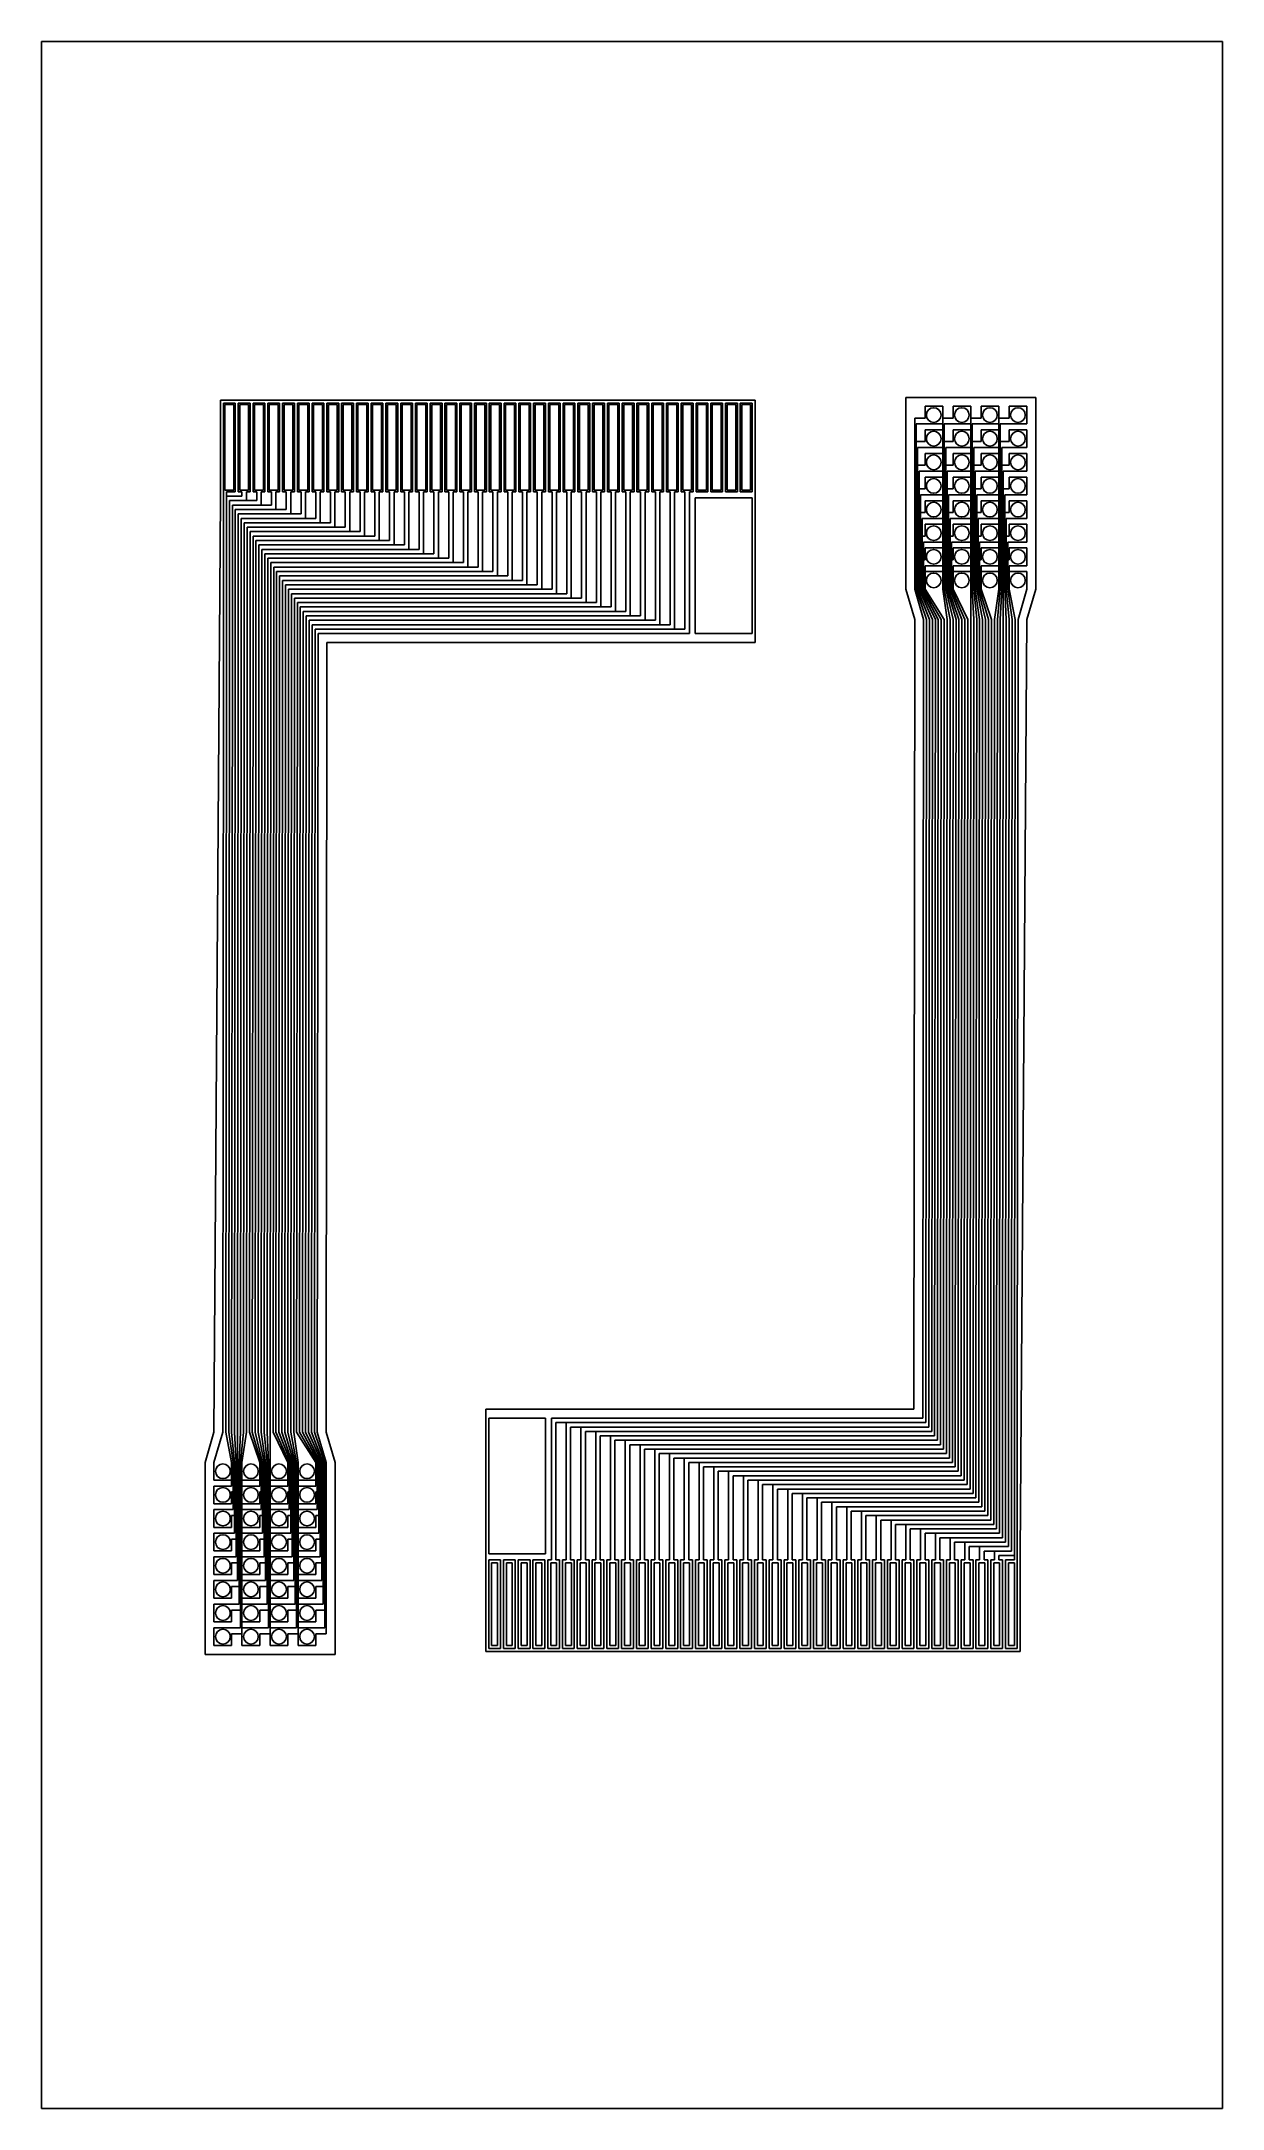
# Model space of a CAD drawing. Header units: inches. Extents: x 17.9 to 57.9, y 13.1 to 83.1.
import ezdxf

# ---------------------------------------------------------------- set-up
doc = ezdxf.new("R2010")
doc.units = ezdxf.units.IN
doc.header["$MEASUREMENT"] = 0
for name, color, linetype in [('Foil', 5, 'Continuous'), ('Hole', 1, 'Continuous'), ('Outline', 93, 'Continuous')]:
    doc.layers.add(name, color=color, linetype=linetype)

# ---------------------------------------------------------------- blocks, each defined once
blk = doc.blocks.new('*U7')
at = {"layer": 'Hole'}
for p, q in [((-0.1, -1.4), (-0.1, 1.4)), ((-0.1, 1.4), (0.1, 1.4)), ((0.1, 1.4), (0.1, -1.4)), ((0.1, -1.4), (-0.1, -1.4))]:
    blk.add_line(p, q, dxfattribs=at)
blk = doc.blocks.new('*U8')
at = {"layer": 'Hole', "color": 0, "linetype": 'ByBlock', "lineweight": -2, "transparency": 16777216}
for p in [(0, 0), (0.5, 0), (1, 0), (1.5, 0), (2, 0), (2.5, 0), (3, 0), (3.5, 0), (4, 0), (4.5, 0), (5, 0), (5.5, 0), (6, 0), (6.5, 0), (7, 0), (7.5, 0), (8, 0), (8.5, 0), (9, 0), (9.5, 0), (10, 0), (10.5, 0), (11, 0), (11.5, 0), (12, 0), (12.5, 0), (13, 0), (13.5, 0), (14, 0), (14.5, 0), (15, 0), (15.5, 0), (16, 0), (16.5, 0), (17, 0), (17.5, 0)]:
    blk.add_blockref('*U7', p, dxfattribs=at)

msp = doc.modelspace()

# ---------------------------------------------------------------- linework, layer by layer
at = {"layer": 'Foil'}
for p, q in [((17.859, 13.148), (17.859, 83.148)), ((17.859, 83.148), (57.859, 83.148)), ((57.859, 83.148), (57.859, 13.148)), ((24.027, 67.896), (24.027, 70.896)), ((24.027, 70.896), (24.427, 70.896)), ((24.427, 70.896), (24.427, 67.896)), ((24.927, 70.896), (24.527, 70.896)), ((24.527, 70.896), (24.527, 67.896)), ((24.927, 67.896), (24.927, 70.896)), ((25.427, 70.896), (25.027, 70.896)), ((25.027, 70.896), (25.027, 67.896)), ((25.427, 67.896), (25.427, 70.896)), ((25.927, 70.896), (25.527, 70.896)), ((25.527, 70.896), (25.527, 67.896)), ((25.927, 67.896), (25.927, 70.896)), ((26.427, 70.896), (26.027, 70.896)), ((26.027, 70.896), (26.027, 67.896)), ((26.427, 67.896), (26.427, 70.896)), ((26.927, 70.896), (26.527, 70.896)), ((26.527, 70.896), (26.527, 67.896)), ((26.927, 67.896), (26.927, 70.896)), ((27.427, 70.896), (27.027, 70.896)), ((27.027, 70.896), (27.027, 67.896)), ((27.427, 67.896), (27.427, 70.896)), ((27.927, 70.896), (27.527, 70.896)), ((27.527, 70.896), (27.527, 67.896)), ((27.927, 67.896), (27.927, 70.896)), ((28.427, 70.896), (28.027, 70.896)), ((28.027, 70.896), (28.027, 67.896)), ((28.427, 67.896), (28.427, 70.896)), ((28.927, 70.896), (28.527, 70.896)), ((28.527, 70.896), (28.527, 67.896)), ((28.927, 67.896), (28.927, 70.896)), ((29.427, 70.896), (29.027, 70.896)), ((29.027, 70.896), (29.027, 67.896)), ((29.427, 67.896), (29.427, 70.896)), ((29.927, 70.896), (29.527, 70.896)), ((29.527, 70.896), (29.527, 67.896)), ((29.927, 67.896), (29.927, 70.896)), ((30.427, 70.896), (30.027, 70.896)), ((30.027, 70.896), (30.027, 67.896)), ((30.427, 67.896), (30.427, 70.896)), ((30.927, 70.896), (30.527, 70.896)), ((30.527, 70.896), (30.527, 67.896)), ((30.927, 67.896), (30.927, 70.896)), ((31.427, 70.896), (31.027, 70.896)), ((31.027, 70.896), (31.027, 67.896)), ((31.427, 67.896), (31.427, 70.896)), ((31.927, 70.896), (31.527, 70.896)), ((31.527, 70.896), (31.527, 67.896)), ((31.927, 67.896), (31.927, 70.896)), ((32.427, 70.896), (32.027, 70.896)), ((32.027, 70.896), (32.027, 67.896)), ((32.427, 67.896), (32.427, 70.896)), ((32.927, 70.896), (32.527, 70.896)), ((32.527, 70.896), (32.527, 67.896)), ((32.927, 67.896), (32.927, 70.896)), ((33.427, 70.896), (33.027, 70.896)), ((33.027, 70.896), (33.027, 67.896)), ((33.427, 67.896), (33.427, 70.896)), ((33.927, 70.896), (33.527, 70.896)), ((33.527, 70.896), (33.527, 67.896)), ((33.927, 67.896), (33.927, 70.896)), ((34.427, 70.896), (34.027, 70.896)), ((34.027, 70.896), (34.027, 67.896)), ((34.427, 67.896), (34.427, 70.896)), ((34.927, 70.896), (34.527, 70.896)), ((34.527, 70.896), (34.527, 67.896)), ((34.927, 67.896), (34.927, 70.896)), ((35.427, 70.896), (35.027, 70.896)), ((35.027, 70.896), (35.027, 67.896)), ((35.427, 67.896), (35.427, 70.896)), ((35.927, 70.896), (35.527, 70.896)), ((35.527, 70.896), (35.527, 67.896)), ((35.927, 67.896), (35.927, 70.896)), ((36.427, 70.896), (36.027, 70.896)), ((36.027, 70.896), (36.027, 67.896)), ((36.427, 67.896), (36.427, 70.896)), ((36.927, 70.896), (36.527, 70.896)), ((36.527, 70.896), (36.527, 67.896)), ((36.927, 67.896), (36.927, 70.896)), ((37.427, 70.896), (37.027, 70.896)), ((37.027, 70.896), (37.027, 67.896)), ((37.427, 67.896), (37.427, 70.896)), ((37.927, 70.896), (37.527, 70.896)), ((37.527, 70.896), (37.527, 67.896)), ((37.927, 67.896), (37.927, 70.896)), ((38.427, 70.896), (38.027, 70.896)), ((38.027, 70.896), (38.027, 67.896)), ((38.427, 67.896), (38.427, 70.896)), ((38.927, 70.896), (38.527, 70.896)), ((38.527, 70.896), (38.527, 67.896)), ((38.927, 67.896), (38.927, 70.896)), ((39.427, 70.896), (39.027, 70.896)), ((39.027, 70.896), (39.027, 67.896)), ((39.427, 67.896), (39.427, 70.896)), ((39.927, 70.896), (39.527, 70.896)), ((39.527, 70.896), (39.527, 67.896)), ((39.927, 67.896), (39.927, 70.896)), ((40.027, 67.896), (40.027, 70.896)), ((40.027, 70.896), (40.427, 70.896)), ((40.427, 70.896), (40.427, 67.896)), ((40.527, 67.896), (40.527, 70.896)), ((40.527, 70.896), (40.927, 70.896)), ((40.927, 70.896), (40.927, 67.896)), ((41.027, 67.896), (41.027, 70.896)), ((41.027, 70.896), (41.427, 70.896)), ((41.427, 70.896), (41.427, 67.896)), ((41.527, 67.896), (41.527, 70.896)), ((41.527, 70.896), (41.927, 70.896)), ((41.927, 70.896), (41.927, 67.896)), ((47.781, 70.794), (48.181, 70.794)), ((48.381, 70.794), (47.781, 70.794)), ((47.781, 70.794), (47.781, 70.394)), ((48.381, 70.194), (48.381, 70.794)), ((48.731, 70.794), (49.131, 70.794)), ((49.331, 70.794), (48.731, 70.794)), ((48.731, 70.794), (48.731, 70.394)), ((49.331, 70.194), (49.331, 70.794)), ((49.681, 70.794), (50.081, 70.794)), ((50.281, 70.794), (49.681, 70.794)), ((49.681, 70.794), (49.681, 70.394)), ((50.281, 70.194), (50.281, 70.794)), ((50.631, 70.794), (51.031, 70.794)), ((51.231, 70.794), (50.631, 70.794)), ((50.631, 70.794), (50.631, 70.394)), ((51.231, 70.194), (51.231, 70.794)), ((47.781, 70.394), (47.431, 70.394)), ((47.431, 70.394), (47.431, 64.594)), ((47.481, 64.594), (47.481, 70.194)), ((47.481, 70.194), (48.381, 70.194)), ((48.731, 70.394), (48.381, 70.394)), ((48.381, 70.394), (48.381, 64.594)), ((48.431, 64.594), (48.431, 70.194)), ((48.431, 70.194), (49.331, 70.194)), ((49.681, 70.394), (49.331, 70.394)), ((49.331, 70.394), (49.331, 64.594)), ((49.381, 64.594), (49.381, 70.194)), ((49.381, 70.194), (50.281, 70.194)), ((50.631, 70.394), (50.281, 70.394)), ((50.281, 70.394), (50.281, 64.594)), ((50.331, 64.594), (50.331, 70.194)), ((50.331, 70.194), (51.231, 70.194)), ((47.481, 69.394), (47.481, 69.594)), ((47.481, 69.594), (47.781, 69.594)), ((48.381, 69.394), (47.531, 69.394)), ((47.531, 69.394), (47.531, 68.794)), ((47.781, 69.594), (47.781, 69.994)), ((47.781, 69.994), (48.381, 69.994)), ((48.381, 69.994), (48.381, 69.394)), ((48.431, 69.394), (48.431, 69.594)), ((48.431, 69.594), (48.731, 69.594)), ((49.331, 69.394), (48.481, 69.394)), ((48.481, 69.394), (48.481, 68.794)), ((48.731, 69.594), (48.731, 69.994)), ((48.731, 69.994), (49.331, 69.994)), ((49.331, 69.994), (49.331, 69.394)), ((49.381, 69.394), (49.381, 69.594)), ((49.381, 69.594), (49.681, 69.594)), ((50.281, 69.394), (49.431, 69.394)), ((49.431, 69.394), (49.431, 68.794)), ((49.681, 69.594), (49.681, 69.994)), ((49.681, 69.994), (50.281, 69.994)), ((50.281, 69.994), (50.281, 69.394)), ((50.331, 69.394), (50.331, 69.594)), ((50.331, 69.594), (50.631, 69.594)), ((51.231, 69.394), (50.381, 69.394)), ((50.381, 69.394), (50.381, 68.794)), ((50.631, 69.594), (50.631, 69.994)), ((50.631, 69.994), (51.231, 69.994)), ((51.231, 69.994), (51.231, 69.394)), ((47.781, 68.794), (47.531, 68.794)), ((47.531, 68.794), (47.531, 64.594)), ((47.531, 68.794), (47.531, 68.594)), ((48.381, 69.194), (47.781, 69.194)), ((47.781, 69.194), (47.781, 68.794)), ((48.381, 68.594), (48.381, 69.194)), ((48.731, 68.794), (48.481, 68.794)), ((48.481, 68.794), (48.481, 64.594)), ((48.481, 68.794), (48.481, 68.594)), ((49.331, 69.194), (48.731, 69.194)), ((48.731, 69.194), (48.731, 68.794)), ((49.331, 68.594), (49.331, 69.194)), ((49.681, 68.794), (49.431, 68.794)), ((49.431, 68.794), (49.431, 64.594)), ((49.431, 68.794), (49.431, 68.594)), ((50.281, 69.194), (49.681, 69.194)), ((49.681, 69.194), (49.681, 68.794)), ((50.281, 68.594), (50.281, 69.194)), ((50.631, 68.794), (50.381, 68.794)), ((50.381, 68.794), (50.381, 64.594)), ((50.381, 68.794), (50.381, 68.594)), ((51.231, 69.194), (50.631, 69.194)), ((50.631, 69.194), (50.631, 68.794)), ((51.231, 68.594), (51.231, 69.194)), ((47.581, 64.594), (47.581, 68.594)), ((47.581, 68.594), (48.381, 68.594)), ((47.581, 67.794), (47.581, 67.994)), ((47.581, 67.994), (47.781, 67.994)), ((47.781, 67.994), (47.781, 68.394)), ((47.781, 68.394), (48.381, 68.394)), ((48.381, 68.394), (48.381, 67.794)), ((48.531, 64.594), (48.531, 68.594)), ((48.531, 68.594), (49.331, 68.594)), ((48.531, 67.794), (48.531, 67.994)), ((48.531, 67.994), (48.731, 67.994)), ((48.731, 67.994), (48.731, 68.394)), ((48.731, 68.394), (49.331, 68.394)), ((49.331, 68.394), (49.331, 67.794)), ((49.481, 64.594), (49.481, 68.594)), ((49.481, 68.594), (50.281, 68.594)), ((49.481, 67.794), (49.481, 67.994)), ((49.481, 67.994), (49.681, 67.994)), ((49.681, 67.994), (49.681, 68.394)), ((49.681, 68.394), (50.281, 68.394)), ((50.281, 68.394), (50.281, 67.794)), ((50.431, 64.594), (50.431, 68.594)), ((50.431, 68.594), (51.231, 68.594)), ((50.431, 67.794), (50.431, 67.994)), ((50.431, 67.994), (50.631, 67.994)), ((50.631, 67.994), (50.631, 68.394)), ((50.631, 68.394), (51.231, 68.394)), ((51.231, 68.394), (51.231, 67.794)), ((24.027, 63.096), (24.027, 67.896)), ((24.427, 67.896), (24.127, 67.896)), ((24.127, 67.896), (24.127, 67.746)), ((24.652, 67.746), (24.127, 67.746)), ((24.127, 67.746), (24.127, 63.096)), ((24.127, 67.746), (24.127, 67.546)), ((24.227, 63.096), (24.227, 67.596)), ((24.227, 67.596), (24.802, 67.596)), ((25.652, 67.446), (24.327, 67.446)), ((24.327, 67.446), (24.327, 63.096)), ((24.427, 63.096), (24.427, 67.296)), ((24.427, 67.296), (25.802, 67.296)), ((24.527, 67.896), (24.652, 67.896)), ((24.802, 67.596), (24.602, 67.596)), ((24.652, 67.896), (24.652, 67.746)), ((24.802, 67.596), (24.802, 67.896)), ((24.802, 67.896), (24.927, 67.896)), ((25.152, 67.596), (24.802, 67.596)), ((25.027, 67.896), (25.152, 67.896)), ((25.102, 67.446), (25.302, 67.446)), ((25.152, 67.896), (25.152, 67.596)), ((25.302, 67.446), (25.302, 67.896)), ((25.302, 67.896), (25.427, 67.896)), ((25.527, 67.896), (25.652, 67.896)), ((25.802, 67.296), (25.602, 67.296)), ((25.652, 67.896), (25.652, 67.446)), ((25.802, 67.296), (25.802, 67.896)), ((25.802, 67.896), (25.927, 67.896)), ((26.152, 67.296), (25.802, 67.296)), ((26.027, 67.896), (26.152, 67.896)), ((26.152, 67.896), (26.152, 67.296)), ((26.302, 67.146), (26.302, 67.896)), ((26.302, 67.896), (26.427, 67.896)), ((26.527, 67.896), (26.652, 67.896)), ((26.652, 67.896), (26.652, 67.146)), ((26.802, 66.996), (26.802, 67.896)), ((26.802, 67.896), (26.927, 67.896)), ((27.027, 67.896), (27.152, 67.896)), ((27.152, 67.896), (27.152, 66.996)), ((27.302, 66.846), (27.302, 67.896)), ((27.302, 67.896), (27.427, 67.896)), ((27.527, 67.896), (27.652, 67.896)), ((27.652, 67.896), (27.652, 66.846)), ((27.802, 66.696), (27.802, 67.896)), ((27.802, 67.896), (27.927, 67.896)), ((28.027, 67.896), (28.152, 67.896)), ((28.152, 67.896), (28.152, 66.696)), ((28.302, 66.546), (28.302, 67.896)), ((28.302, 67.896), (28.427, 67.896)), ((28.527, 67.896), (28.652, 67.896)), ((28.652, 67.896), (28.652, 66.546)), ((28.802, 66.396), (28.802, 67.896)), ((28.802, 67.896), (28.927, 67.896)), ((29.027, 67.896), (29.152, 67.896)), ((29.152, 67.896), (29.152, 66.396)), ((29.302, 66.246), (29.302, 67.896)), ((29.302, 67.896), (29.427, 67.896)), ((29.527, 67.896), (29.652, 67.896)), ((29.652, 67.896), (29.652, 66.246)), ((29.802, 66.096), (29.802, 67.896)), ((29.802, 67.896), (29.927, 67.896)), ((30.027, 67.896), (30.152, 67.896)), ((30.152, 67.896), (30.152, 66.096)), ((30.302, 65.946), (30.302, 67.896)), ((30.302, 67.896), (30.427, 67.896)), ((30.527, 67.896), (30.652, 67.896)), ((30.652, 67.896), (30.652, 65.946)), ((30.802, 65.796), (30.802, 67.896)), ((30.802, 67.896), (30.927, 67.896)), ((31.027, 67.896), (31.152, 67.896)), ((31.152, 67.896), (31.152, 65.796)), ((31.302, 65.646), (31.302, 67.896)), ((31.302, 67.896), (31.427, 67.896)), ((31.527, 67.896), (31.652, 67.896)), ((31.652, 67.896), (31.652, 65.646)), ((31.802, 65.496), (31.802, 67.896)), ((31.802, 67.896), (31.927, 67.896)), ((32.027, 67.896), (32.152, 67.896)), ((32.152, 67.896), (32.152, 65.496)), ((32.302, 65.346), (32.302, 67.896)), ((32.302, 67.896), (32.427, 67.896)), ((32.527, 67.896), (32.652, 67.896)), ((32.652, 67.896), (32.652, 65.346)), ((32.802, 65.196), (32.802, 67.896)), ((32.802, 67.896), (32.927, 67.896)), ((33.027, 67.896), (33.152, 67.896)), ((33.152, 67.896), (33.152, 65.196)), ((33.302, 65.046), (33.302, 67.896)), ((33.302, 67.896), (33.427, 67.896)), ((33.527, 67.896), (33.652, 67.896)), ((33.652, 67.896), (33.652, 65.046)), ((33.802, 64.896), (33.802, 67.896)), ((33.802, 67.896), (33.927, 67.896)), ((34.027, 67.896), (34.152, 67.896)), ((34.152, 67.896), (34.152, 64.896)), ((34.302, 64.746), (34.302, 67.896)), ((34.302, 67.896), (34.427, 67.896)), ((34.527, 67.896), (34.652, 67.896)), ((34.652, 67.896), (34.652, 64.746)), ((34.802, 64.596), (34.802, 67.896)), ((34.802, 67.896), (34.927, 67.896)), ((35.027, 67.896), (35.152, 67.896)), ((35.152, 67.896), (35.152, 64.596)), ((35.302, 64.446), (35.302, 67.896)), ((35.302, 67.896), (35.427, 67.896)), ((35.527, 67.896), (35.652, 67.896)), ((35.652, 67.896), (35.652, 64.446)), ((35.802, 64.296), (35.802, 67.896)), ((35.802, 67.896), (35.927, 67.896)), ((36.027, 67.896), (36.152, 67.896)), ((36.152, 67.896), (36.152, 64.296)), ((36.302, 64.146), (36.302, 67.896)), ((36.302, 67.896), (36.427, 67.896)), ((36.527, 67.896), (36.652, 67.896)), ((36.652, 67.896), (36.652, 64.146)), ((36.802, 63.996), (36.802, 67.896)), ((36.802, 67.896), (36.927, 67.896)), ((37.027, 67.896), (37.152, 67.896)), ((37.152, 67.896), (37.152, 63.996)), ((37.302, 63.846), (37.302, 67.896)), ((37.302, 67.896), (37.427, 67.896)), ((37.527, 67.896), (37.652, 67.896)), ((37.652, 67.896), (37.652, 63.846)), ((37.802, 63.696), (37.802, 67.896)), ((37.802, 67.896), (37.927, 67.896)), ((38.027, 67.896), (38.152, 67.896)), ((38.152, 67.896), (38.152, 63.696)), ((38.302, 63.546), (38.302, 67.896)), ((38.302, 67.896), (38.427, 67.896)), ((38.527, 67.896), (38.652, 67.896)), ((38.652, 67.896), (38.652, 63.546)), ((38.802, 63.396), (38.802, 67.896)), ((38.802, 67.896), (38.927, 67.896)), ((39.027, 67.896), (39.152, 67.896)), ((39.152, 67.896), (39.152, 63.396)), ((39.302, 63.246), (39.302, 67.896)), ((39.302, 67.896), (39.427, 67.896)), ((39.527, 67.896), (39.652, 67.896)), ((39.652, 67.896), (39.652, 63.246)), ((39.802, 63.096), (39.802, 67.896)), ((39.802, 67.896), (39.927, 67.896)), ((40.002, 63.096), (40.002, 67.696)), ((40.002, 67.696), (41.927, 67.696)), ((40.427, 67.896), (40.027, 67.896)), ((40.927, 67.896), (40.527, 67.896)), ((41.427, 67.896), (41.027, 67.896)), ((41.927, 67.896), (41.527, 67.896)), ((41.927, 67.696), (41.927, 63.096)), ((48.381, 67.794), (47.631, 67.794)), ((47.631, 67.794), (47.631, 67.194)), ((48.381, 67.594), (47.781, 67.594)), ((47.781, 67.594), (47.781, 67.194)), ((48.381, 66.994), (48.381, 67.594)), ((49.331, 67.794), (48.581, 67.794)), ((48.581, 67.794), (48.581, 67.194)), ((49.331, 67.594), (48.731, 67.594)), ((48.731, 67.594), (48.731, 67.194)), ((49.331, 66.994), (49.331, 67.594)), ((50.281, 67.794), (49.531, 67.794)), ((49.531, 67.794), (49.531, 67.194)), ((50.281, 67.594), (49.681, 67.594)), ((49.681, 67.594), (49.681, 67.194)), ((50.281, 66.994), (50.281, 67.594)), ((51.231, 67.794), (50.481, 67.794)), ((50.481, 67.794), (50.481, 67.194)), ((51.231, 67.594), (50.631, 67.594)), ((50.631, 67.594), (50.631, 67.194)), ((51.231, 66.994), (51.231, 67.594)), ((26.652, 67.146), (24.527, 67.146)), ((24.527, 67.146), (24.527, 63.096)), ((24.627, 63.096), (24.627, 66.996)), ((24.627, 66.996), (26.802, 66.996)), ((27.652, 66.846), (24.727, 66.846)), ((24.727, 66.846), (24.727, 63.096)), ((24.827, 63.096), (24.827, 66.696)), ((24.827, 66.696), (27.802, 66.696)), ((28.652, 66.546), (24.927, 66.546)), ((24.927, 66.546), (24.927, 63.096)), ((26.102, 67.146), (26.302, 67.146)), ((26.802, 66.996), (26.602, 66.996)), ((27.152, 66.996), (26.802, 66.996)), ((27.102, 66.846), (27.302, 66.846)), ((27.802, 66.696), (27.602, 66.696)), ((28.152, 66.696), (27.802, 66.696)), ((28.102, 66.546), (28.302, 66.546)), ((47.781, 67.194), (47.631, 67.194)), ((47.631, 67.194), (47.631, 64.594)), ((47.631, 67.194), (47.631, 66.994)), ((47.681, 64.594), (47.681, 66.994)), ((47.681, 66.994), (48.381, 66.994)), ((47.781, 66.394), (47.781, 66.794)), ((47.781, 66.794), (48.381, 66.794)), ((48.381, 66.794), (48.381, 66.194)), ((48.731, 67.194), (48.581, 67.194)), ((48.581, 67.194), (48.581, 64.594)), ((48.581, 67.194), (48.581, 66.994)), ((48.631, 64.594), (48.631, 66.994)), ((48.631, 66.994), (49.331, 66.994)), ((48.731, 66.394), (48.731, 66.794)), ((48.731, 66.794), (49.331, 66.794)), ((49.331, 66.794), (49.331, 66.194)), ((49.681, 67.194), (49.531, 67.194)), ((49.531, 67.194), (49.531, 64.594)), ((49.531, 67.194), (49.531, 66.994)), ((49.581, 64.594), (49.581, 66.994)), ((49.581, 66.994), (50.281, 66.994)), ((49.681, 66.394), (49.681, 66.794)), ((49.681, 66.794), (50.281, 66.794)), ((50.281, 66.794), (50.281, 66.194)), ((50.631, 67.194), (50.481, 67.194)), ((50.481, 67.194), (50.481, 64.594)), ((50.481, 67.194), (50.481, 66.994)), ((50.531, 64.594), (50.531, 66.994)), ((50.531, 66.994), (51.231, 66.994)), ((50.631, 66.394), (50.631, 66.794)), ((50.631, 66.794), (51.231, 66.794)), ((51.231, 66.794), (51.231, 66.194)), ((25.027, 63.096), (25.027, 66.396)), ((25.027, 66.396), (28.802, 66.396)), ((29.652, 66.246), (25.127, 66.246)), ((25.127, 66.246), (25.127, 63.096)), ((25.227, 63.096), (25.227, 66.096)), ((25.227, 66.096), (29.802, 66.096)), ((30.652, 65.946), (25.327, 65.946)), ((25.327, 65.946), (25.327, 63.096)), ((28.802, 66.396), (28.602, 66.396)), ((29.152, 66.396), (28.802, 66.396)), ((29.102, 66.246), (29.302, 66.246)), ((29.802, 66.096), (29.602, 66.096)), ((30.152, 66.096), (29.802, 66.096)), ((30.102, 65.946), (30.302, 65.946)), ((47.681, 66.194), (47.681, 66.394)), ((47.681, 66.394), (47.781, 66.394)), ((48.381, 66.194), (47.731, 66.194)), ((47.731, 66.194), (47.731, 65.594)), ((48.381, 65.994), (47.781, 65.994)), ((47.781, 65.994), (47.781, 65.594)), ((48.381, 65.394), (48.381, 65.994)), ((48.631, 66.194), (48.631, 66.394)), ((48.631, 66.394), (48.731, 66.394)), ((49.331, 66.194), (48.681, 66.194)), ((48.681, 66.194), (48.681, 65.594)), ((49.331, 65.994), (48.731, 65.994)), ((48.731, 65.994), (48.731, 65.594)), ((49.331, 65.394), (49.331, 65.994)), ((49.581, 66.194), (49.581, 66.394)), ((49.581, 66.394), (49.681, 66.394)), ((50.281, 66.194), (49.631, 66.194)), ((49.631, 66.194), (49.631, 65.594)), ((50.281, 65.994), (49.681, 65.994)), ((49.681, 65.994), (49.681, 65.594)), ((50.281, 65.394), (50.281, 65.994)), ((50.531, 66.194), (50.531, 66.394)), ((50.531, 66.394), (50.631, 66.394)), ((51.231, 66.194), (50.581, 66.194)), ((50.581, 66.194), (50.581, 65.594)), ((51.231, 65.994), (50.631, 65.994)), ((50.631, 65.994), (50.631, 65.594)), ((51.231, 65.394), (51.231, 65.994)), ((25.427, 63.096), (25.427, 65.796)), ((25.427, 65.796), (30.802, 65.796)), ((31.652, 65.646), (25.527, 65.646)), ((25.527, 65.646), (25.527, 63.096)), ((25.627, 63.096), (25.627, 65.496)), ((25.627, 65.496), (31.802, 65.496)), ((32.652, 65.346), (25.727, 65.346)), ((25.727, 65.346), (25.727, 63.096)), ((25.827, 63.096), (25.827, 65.196)), ((25.827, 65.196), (32.802, 65.196)), ((30.802, 65.796), (30.602, 65.796)), ((31.152, 65.796), (30.802, 65.796)), ((31.102, 65.646), (31.302, 65.646)), ((31.802, 65.496), (31.602, 65.496)), ((32.152, 65.496), (31.802, 65.496)), ((32.102, 65.346), (32.302, 65.346)), ((32.802, 65.196), (32.602, 65.196)), ((33.152, 65.196), (32.802, 65.196)), ((47.731, 65.594), (47.731, 65.394)), ((47.781, 65.594), (47.731, 65.594)), ((47.731, 65.594), (47.731, 64.594)), ((47.781, 64.594), (47.781, 65.394)), ((47.781, 65.394), (48.381, 65.394)), ((48.381, 65.194), (47.781, 65.194)), ((47.781, 65.194), (47.781, 64.994)), ((48.381, 64.994), (48.381, 65.194)), ((48.681, 65.594), (48.681, 65.394)), ((48.731, 65.594), (48.681, 65.594)), ((48.681, 65.594), (48.681, 64.594)), ((48.731, 64.594), (48.731, 65.394)), ((48.731, 65.394), (49.331, 65.394)), ((49.331, 65.194), (48.731, 65.194)), ((48.731, 65.194), (48.731, 64.994)), ((49.331, 64.994), (49.331, 65.194)), ((49.631, 65.594), (49.631, 65.394)), ((49.681, 65.594), (49.631, 65.594)), ((49.631, 65.594), (49.631, 64.594)), ((49.681, 64.594), (49.681, 65.394)), ((49.681, 65.394), (50.281, 65.394)), ((50.281, 65.194), (49.681, 65.194)), ((49.681, 65.194), (49.681, 64.994)), ((50.281, 64.994), (50.281, 65.194)), ((50.581, 65.594), (50.581, 65.394)), ((50.631, 65.594), (50.581, 65.594)), ((50.581, 65.594), (50.581, 64.594)), ((50.631, 64.594), (50.631, 65.394)), ((50.631, 65.394), (51.231, 65.394)), ((50.631, 64.994), (50.631, 65.194)), ((50.631, 65.194), (51.231, 65.194)), ((51.231, 65.194), (51.231, 64.594)), ((33.652, 65.046), (25.927, 65.046)), ((25.927, 65.046), (25.927, 63.096)), ((26.027, 63.096), (26.027, 64.896)), ((26.027, 64.896), (33.802, 64.896)), ((34.652, 64.746), (26.127, 64.746)), ((26.127, 64.746), (26.127, 63.096)), ((26.227, 63.096), (26.227, 64.596)), ((26.227, 64.596), (34.802, 64.596)), ((35.652, 64.446), (26.327, 64.446)), ((26.327, 64.446), (26.327, 63.096)), ((33.102, 65.046), (33.302, 65.046)), ((33.802, 64.896), (33.602, 64.896)), ((34.152, 64.896), (33.802, 64.896)), ((34.102, 64.746), (34.302, 64.746)), ((34.802, 64.596), (34.602, 64.596)), ((35.152, 64.596), (34.802, 64.596)), ((35.102, 64.446), (35.302, 64.446)), ((47.431, 64.594), (47.731, 63.572)), ((47.831, 63.572), (47.481, 64.594)), ((47.531, 64.594), (47.931, 63.572)), ((48.031, 63.572), (47.581, 64.594)), ((47.631, 64.594), (48.131, 63.572)), ((48.231, 63.572), (47.681, 64.594)), ((47.731, 64.594), (48.331, 63.572)), ((48.431, 63.572), (47.781, 64.594)), ((48.381, 64.594), (48.531, 63.572)), ((48.631, 63.572), (48.431, 64.594)), ((48.481, 64.594), (48.731, 63.572)), ((48.831, 63.572), (48.531, 64.594)), ((48.581, 64.594), (48.931, 63.572)), ((49.031, 63.572), (48.631, 64.594)), ((48.681, 64.594), (49.131, 63.572)), ((49.231, 63.572), (48.731, 64.594)), ((49.331, 64.594), (49.331, 63.572)), ((49.431, 63.572), (49.381, 64.594)), ((49.431, 64.594), (49.531, 63.572)), ((49.631, 63.572), (49.481, 64.594)), ((49.531, 64.594), (49.731, 63.572)), ((49.831, 63.572), (49.581, 64.594)), ((49.631, 64.594), (49.931, 63.572)), ((50.031, 63.572), (49.681, 64.594)), ((50.281, 64.594), (50.131, 63.572)), ((50.231, 63.572), (50.331, 64.594)), ((50.381, 64.594), (50.331, 63.572)), ((50.431, 63.572), (50.431, 64.594)), ((50.481, 64.594), (50.531, 63.572)), ((50.631, 63.572), (50.531, 64.594)), ((50.581, 64.594), (50.731, 63.572)), ((50.831, 63.572), (50.631, 64.594)), ((51.231, 64.594), (50.931, 63.572)), ((26.427, 63.096), (26.427, 64.296)), ((26.427, 64.296), (35.802, 64.296)), ((36.652, 64.146), (26.527, 64.146)), ((26.527, 64.146), (26.527, 63.096)), ((26.627, 63.096), (26.627, 63.996)), ((26.627, 63.996), (36.802, 63.996)), ((37.652, 63.846), (26.727, 63.846)), ((26.727, 63.846), (26.727, 63.096)), ((35.802, 64.296), (35.602, 64.296)), ((36.152, 64.296), (35.802, 64.296)), ((36.102, 64.146), (36.302, 64.146)), ((36.802, 63.996), (36.602, 63.996)), ((37.152, 63.996), (36.802, 63.996)), ((37.102, 63.846), (37.302, 63.846)), ((24.003, 36.053), (24.027, 63.096)), ((24.127, 63.096), (24.103, 36.053)), ((24.203, 36.053), (24.227, 63.096)), ((24.327, 63.096), (24.303, 36.053)), ((24.403, 36.053), (24.427, 63.096)), ((24.527, 63.096), (24.503, 36.053)), ((24.603, 36.053), (24.627, 63.096)), ((24.727, 63.096), (24.703, 36.053)), ((24.803, 36.053), (24.827, 63.096)), ((24.927, 63.096), (24.903, 36.053)), ((25.003, 36.053), (25.027, 63.096)), ((25.127, 63.096), (25.103, 36.053)), ((25.203, 36.053), (25.227, 63.096)), ((25.327, 63.096), (25.303, 36.053)), ((25.403, 36.053), (25.427, 63.096)), ((25.527, 63.096), (25.503, 36.053)), ((25.603, 36.053), (25.627, 63.096)), ((25.727, 63.096), (25.703, 36.053)), ((25.803, 36.053), (25.827, 63.096)), ((25.927, 63.096), (25.903, 36.053)), ((26.003, 36.053), (26.027, 63.096)), ((26.127, 63.096), (26.103, 36.053)), ((26.203, 36.053), (26.227, 63.096)), ((26.327, 63.096), (26.303, 36.053)), ((26.403, 36.053), (26.427, 63.096)), ((26.527, 63.096), (26.503, 36.053)), ((26.603, 36.053), (26.627, 63.096)), ((26.727, 63.096), (26.703, 36.053)), ((26.803, 36.053), (26.827, 63.096)), ((26.827, 63.096), (26.827, 63.696)), ((26.827, 63.696), (37.802, 63.696)), ((26.927, 63.096), (26.903, 36.053)), ((38.652, 63.546), (26.927, 63.546)), ((26.927, 63.546), (26.927, 63.096)), ((27.003, 36.053), (27.027, 63.096)), ((27.027, 63.096), (27.027, 63.396)), ((27.027, 63.396), (38.802, 63.396)), ((27.127, 63.096), (27.103, 36.053)), ((39.652, 63.246), (27.127, 63.246)), ((27.127, 63.246), (27.127, 63.096)), ((27.203, 36.053), (27.227, 63.096)), ((27.227, 63.096), (39.802, 63.096)), ((37.802, 63.696), (37.602, 63.696)), ((38.152, 63.696), (37.802, 63.696)), ((38.102, 63.546), (38.302, 63.546)), ((38.802, 63.396), (38.602, 63.396)), ((39.152, 63.396), (38.802, 63.396)), ((38.952, 63.246), (39.152, 63.246)), ((39.102, 63.246), (39.302, 63.246)), ((41.927, 63.096), (40.002, 63.096)), ((47.731, 63.572), (47.706, 36.529)), ((47.806, 36.529), (47.831, 63.572)), ((47.931, 63.572), (47.906, 36.529)), ((48.006, 36.529), (48.031, 63.572)), ((48.131, 63.572), (48.106, 36.529)), ((48.206, 36.529), (48.231, 63.572)), ((48.331, 63.572), (48.306, 36.529)), ((48.406, 36.529), (48.431, 63.572)), ((48.531, 63.572), (48.506, 36.529)), ((48.606, 36.529), (48.631, 63.572)), ((48.731, 63.572), (48.706, 36.529)), ((48.806, 36.529), (48.831, 63.572)), ((48.931, 63.572), (48.906, 36.529)), ((49.006, 36.529), (49.031, 63.572)), ((49.131, 63.572), (49.106, 36.529)), ((49.206, 36.529), (49.231, 63.572)), ((49.331, 63.572), (49.306, 36.529)), ((49.406, 36.529), (49.431, 63.572)), ((49.531, 63.572), (49.506, 36.529)), ((49.606, 36.529), (49.631, 63.572)), ((49.731, 63.572), (49.706, 36.529)), ((49.806, 36.529), (49.831, 63.572)), ((49.931, 63.572), (49.906, 36.529)), ((50.006, 36.529), (50.031, 63.572)), ((50.131, 63.572), (50.106, 36.529)), ((50.206, 36.529), (50.231, 63.572)), ((50.331, 63.572), (50.306, 36.529)), ((50.406, 36.529), (50.431, 63.572)), ((50.531, 63.572), (50.506, 36.529)), ((50.606, 36.529), (50.631, 63.572)), ((50.731, 63.572), (50.706, 36.529)), ((50.806, 36.529), (50.831, 63.572)), ((50.931, 63.572), (50.906, 36.529)), ((33.006, 31.929), (33.006, 36.529)), ((33.006, 36.529), (34.931, 36.529)), ((34.931, 36.529), (34.931, 31.929)), ((47.706, 36.529), (35.131, 36.529)), ((35.131, 36.529), (35.131, 31.729)), ((47.806, 36.379), (47.806, 36.529)), ((47.906, 36.529), (47.906, 36.229)), ((48.006, 36.079), (48.006, 36.529)), ((48.106, 36.529), (48.106, 35.929)), ((48.206, 35.779), (48.206, 36.529)), ((48.306, 36.529), (48.306, 35.629)), ((48.406, 35.479), (48.406, 36.529)), ((48.506, 36.529), (48.506, 35.329)), ((48.606, 35.179), (48.606, 36.529)), ((48.706, 36.529), (48.706, 35.029)), ((48.806, 34.879), (48.806, 36.529)), ((48.906, 36.529), (48.906, 34.729)), ((49.006, 34.579), (49.006, 36.529)), ((49.106, 36.529), (49.106, 34.429)), ((49.206, 34.279), (49.206, 36.529)), ((49.306, 36.529), (49.306, 34.129)), ((49.406, 33.979), (49.406, 36.529)), ((49.506, 36.529), (49.506, 33.829)), ((49.606, 33.679), (49.606, 36.529)), ((49.706, 36.529), (49.706, 33.529)), ((49.806, 33.379), (49.806, 36.529)), ((49.906, 36.529), (49.906, 33.229)), ((50.006, 33.079), (50.006, 36.529)), ((50.106, 36.529), (50.106, 32.929)), ((50.206, 32.779), (50.206, 36.529)), ((50.306, 36.529), (50.306, 32.629)), ((50.406, 32.479), (50.406, 36.529)), ((50.506, 36.529), (50.506, 32.329)), ((50.606, 32.179), (50.606, 36.529)), ((50.706, 36.529), (50.706, 32.029)), ((50.806, 31.879), (50.806, 36.529)), ((50.906, 36.529), (50.906, 31.729)), ((23.703, 35.031), (24.003, 36.053)), ((24.103, 36.053), (24.303, 35.031)), ((24.353, 35.031), (24.203, 36.053)), ((24.303, 36.053), (24.403, 35.031)), ((24.453, 35.031), (24.403, 36.053)), ((24.503, 36.053), (24.503, 35.031)), ((24.553, 35.031), (24.603, 36.053)), ((24.703, 36.053), (24.603, 35.031)), ((24.653, 35.031), (24.803, 36.053)), ((24.903, 36.053), (25.253, 35.031)), ((25.303, 35.031), (25.003, 36.053)), ((25.103, 36.053), (25.353, 35.031)), ((25.403, 35.031), (25.203, 36.053)), ((25.303, 36.053), (25.453, 35.031)), ((25.503, 35.031), (25.403, 36.053)), ((25.503, 36.053), (25.553, 35.031)), ((25.603, 35.031), (25.603, 36.053)), ((25.703, 36.053), (26.203, 35.031)), ((26.253, 35.031), (25.803, 36.053)), ((25.903, 36.053), (26.303, 35.031)), ((26.353, 35.031), (26.003, 36.053)), ((26.103, 36.053), (26.403, 35.031)), ((26.453, 35.031), (26.203, 36.053)), ((26.303, 36.053), (26.503, 35.031)), ((26.553, 35.031), (26.403, 36.053)), ((26.503, 36.053), (27.153, 35.031)), ((27.203, 35.031), (26.603, 36.053)), ((26.703, 36.053), (27.253, 35.031)), ((27.303, 35.031), (26.803, 36.053)), ((26.903, 36.053), (27.353, 35.031)), ((27.403, 35.031), (27.003, 36.053)), ((27.103, 36.053), (27.453, 35.031)), ((27.503, 35.031), (27.203, 36.053)), ((35.281, 31.729), (35.281, 36.379)), ((35.281, 36.379), (47.806, 36.379)), ((35.831, 36.379), (35.631, 36.379)), ((35.631, 36.379), (35.631, 31.729)), ((35.981, 36.379), (35.781, 36.379)), ((35.781, 31.729), (35.781, 36.229)), ((35.781, 36.229), (36.131, 36.229)), ((47.906, 36.229), (36.131, 36.229)), ((36.131, 36.229), (36.131, 31.729)), ((36.131, 36.229), (36.331, 36.229)), ((36.281, 31.729), (36.281, 36.079)), ((36.281, 36.079), (48.006, 36.079)), ((36.831, 36.079), (36.631, 36.079)), ((36.631, 36.079), (36.631, 31.729)), ((36.781, 31.729), (36.781, 35.929)), ((36.781, 35.929), (37.131, 35.929)), ((48.106, 35.929), (37.131, 35.929)), ((37.131, 35.929), (37.131, 31.729)), ((37.131, 35.929), (37.331, 35.929)), ((37.281, 31.729), (37.281, 35.779)), ((37.281, 35.779), (48.206, 35.779)), ((37.831, 35.779), (37.631, 35.779)), ((37.631, 35.779), (37.631, 31.729)), ((23.703, 34.431), (23.703, 35.031)), ((24.303, 35.031), (24.303, 34.231)), ((24.353, 34.031), (24.353, 35.031)), ((24.403, 35.031), (24.403, 32.631)), ((24.453, 32.431), (24.453, 35.031)), ((24.503, 35.031), (24.503, 31.031)), ((24.553, 30.831), (24.553, 35.031)), ((24.603, 35.031), (24.603, 29.431)), ((24.653, 29.231), (24.653, 35.031)), ((25.253, 35.031), (25.253, 34.231)), ((25.303, 34.031), (25.303, 35.031)), ((25.353, 35.031), (25.353, 32.631)), ((25.403, 32.431), (25.403, 35.031)), ((25.453, 35.031), (25.453, 31.031)), ((25.503, 30.831), (25.503, 35.031)), ((25.553, 35.031), (25.553, 29.431)), ((25.603, 29.231), (25.603, 35.031)), ((26.203, 35.031), (26.203, 34.231)), ((26.253, 34.031), (26.253, 35.031)), ((26.303, 35.031), (26.303, 32.631)), ((26.353, 32.431), (26.353, 35.031)), ((26.403, 35.031), (26.403, 31.031)), ((26.453, 30.831), (26.453, 35.031)), ((26.503, 35.031), (26.503, 29.431)), ((26.553, 29.231), (26.553, 35.031)), ((27.153, 35.031), (27.153, 34.231)), ((27.203, 34.031), (27.203, 35.031)), ((27.253, 35.031), (27.253, 32.631)), ((27.303, 32.431), (27.303, 35.031)), ((27.353, 35.031), (27.353, 31.031)), ((27.403, 30.831), (27.403, 35.031)), ((27.453, 35.031), (27.453, 29.431)), ((27.503, 29.231), (27.503, 35.031)), ((37.781, 31.729), (37.781, 35.629)), ((37.781, 35.629), (38.131, 35.629)), ((48.306, 35.629), (38.131, 35.629)), ((38.131, 35.629), (38.131, 31.729)), ((38.131, 35.629), (38.331, 35.629)), ((38.281, 31.729), (38.281, 35.479)), ((38.281, 35.479), (48.406, 35.479)), ((38.831, 35.479), (38.631, 35.479)), ((38.631, 35.479), (38.631, 31.729)), ((38.781, 31.729), (38.781, 35.329)), ((38.781, 35.329), (39.131, 35.329)), ((48.506, 35.329), (39.131, 35.329)), ((39.131, 35.329), (39.131, 31.729)), ((39.131, 35.329), (39.331, 35.329)), ((39.281, 31.729), (39.281, 35.179)), ((39.281, 35.179), (48.606, 35.179)), ((39.831, 35.179), (39.631, 35.179)), ((39.631, 35.179), (39.631, 31.729)), ((39.781, 31.729), (39.781, 35.029)), ((39.781, 35.029), (40.131, 35.029)), ((48.706, 35.029), (40.131, 35.029)), ((40.131, 35.029), (40.131, 31.729)), ((40.131, 35.029), (40.331, 35.029)), ((24.303, 34.431), (23.703, 34.431)), ((24.303, 34.631), (24.303, 34.431)), ((24.653, 34.631), (24.653, 34.431)), ((24.653, 34.431), (25.253, 34.431)), ((25.253, 34.431), (25.253, 34.631)), ((25.603, 34.631), (25.603, 34.431)), ((25.603, 34.431), (26.203, 34.431)), ((26.203, 34.431), (26.203, 34.631)), ((26.553, 34.631), (26.553, 34.431)), ((26.553, 34.431), (27.153, 34.431)), ((27.153, 34.431), (27.153, 34.631)), ((40.281, 31.729), (40.281, 34.879)), ((40.281, 34.879), (48.806, 34.879)), ((40.831, 34.879), (40.631, 34.879)), ((40.631, 34.879), (40.631, 31.729)), ((40.781, 31.729), (40.781, 34.729)), ((40.781, 34.729), (41.131, 34.729)), ((48.906, 34.729), (41.131, 34.729)), ((41.131, 34.729), (41.131, 31.729)), ((41.131, 34.729), (41.331, 34.729)), ((41.281, 31.729), (41.281, 34.579)), ((41.281, 34.579), (49.006, 34.579)), ((41.831, 34.579), (41.631, 34.579)), ((41.631, 34.579), (41.631, 31.729)), ((41.781, 31.729), (41.781, 34.429)), ((41.781, 34.429), (42.131, 34.429)), ((49.106, 34.429), (42.131, 34.429)), ((42.131, 34.429), (42.131, 31.729)), ((42.131, 34.429), (42.331, 34.429)), ((24.303, 34.231), (23.703, 34.231)), ((23.703, 34.231), (23.703, 33.631)), ((23.703, 33.631), (24.303, 33.631)), ((24.303, 33.631), (24.303, 34.031)), ((24.303, 34.031), (24.353, 34.031)), ((24.353, 34.031), (24.353, 34.231)), ((24.353, 33.431), (24.353, 34.031)), ((25.253, 34.231), (24.653, 34.231)), ((24.653, 34.231), (24.653, 33.631)), ((24.653, 33.631), (25.253, 33.631)), ((25.253, 33.631), (25.253, 34.031)), ((25.253, 34.031), (25.303, 34.031)), ((25.303, 34.031), (25.303, 34.231)), ((25.303, 33.431), (25.303, 34.031)), ((26.203, 34.231), (25.603, 34.231)), ((25.603, 34.231), (25.603, 33.631)), ((25.603, 33.631), (26.203, 33.631)), ((26.203, 33.631), (26.203, 34.031)), ((26.203, 34.031), (26.253, 34.031)), ((26.253, 34.031), (26.253, 34.231)), ((26.253, 33.431), (26.253, 34.031)), ((27.153, 34.231), (26.553, 34.231)), ((26.553, 34.231), (26.553, 33.631)), ((26.553, 33.631), (27.153, 33.631)), ((27.153, 33.631), (27.153, 34.031)), ((27.153, 34.031), (27.203, 34.031)), ((27.203, 34.031), (27.203, 34.231)), ((27.203, 33.431), (27.203, 34.031)), ((42.281, 31.729), (42.281, 34.279)), ((42.281, 34.279), (49.206, 34.279)), ((42.831, 34.279), (42.631, 34.279)), ((42.631, 34.279), (42.631, 31.729)), ((42.781, 31.729), (42.781, 34.129)), ((42.781, 34.129), (43.131, 34.129)), ((49.306, 34.129), (43.131, 34.129)), ((43.131, 34.129), (43.131, 31.729)), ((43.131, 34.129), (43.331, 34.129)), ((43.281, 31.729), (43.281, 33.979)), ((43.281, 33.979), (49.406, 33.979)), ((43.831, 33.979), (43.631, 33.979)), ((43.631, 33.979), (43.631, 31.729)), ((43.781, 31.729), (43.781, 33.829)), ((43.781, 33.829), (44.131, 33.829)), ((49.506, 33.829), (44.131, 33.829)), ((44.131, 33.829), (44.131, 31.729)), ((44.131, 33.829), (44.331, 33.829)), ((44.281, 31.729), (44.281, 33.679)), ((44.281, 33.679), (49.606, 33.679)), ((44.831, 33.679), (44.631, 33.679)), ((44.631, 33.679), (44.631, 31.729)), ((23.703, 32.831), (23.703, 33.431)), ((23.703, 33.431), (24.353, 33.431)), ((24.403, 33.231), (24.303, 33.231)), ((24.303, 33.231), (24.303, 32.831)), ((24.403, 33.431), (24.403, 33.231)), ((24.653, 32.831), (24.653, 33.431)), ((24.653, 33.431), (25.303, 33.431)), ((25.353, 33.231), (25.253, 33.231)), ((25.253, 33.231), (25.253, 32.831)), ((25.353, 33.431), (25.353, 33.231)), ((25.603, 32.831), (25.603, 33.431)), ((25.603, 33.431), (26.253, 33.431)), ((26.303, 33.231), (26.203, 33.231)), ((26.203, 33.231), (26.203, 32.831)), ((26.303, 33.431), (26.303, 33.231)), ((26.553, 32.831), (26.553, 33.431)), ((26.553, 33.431), (27.203, 33.431)), ((27.253, 33.231), (27.153, 33.231)), ((27.153, 33.231), (27.153, 32.831)), ((27.253, 33.431), (27.253, 33.231)), ((44.781, 31.729), (44.781, 33.529)), ((44.781, 33.529), (45.131, 33.529)), ((49.706, 33.529), (45.131, 33.529)), ((45.131, 33.529), (45.131, 31.729)), ((45.131, 33.529), (45.331, 33.529)), ((45.281, 31.729), (45.281, 33.379)), ((45.281, 33.379), (49.806, 33.379)), ((45.831, 33.379), (45.631, 33.379)), ((45.631, 33.379), (45.631, 31.729)), ((45.781, 31.729), (45.781, 33.229)), ((45.781, 33.229), (46.131, 33.229)), ((49.906, 33.229), (46.131, 33.229)), ((46.131, 33.229), (46.131, 31.729)), ((46.131, 33.229), (46.331, 33.229)), ((46.281, 31.729), (46.281, 33.079)), ((46.281, 33.079), (50.006, 33.079)), ((46.831, 33.079), (46.631, 33.079)), ((46.631, 33.079), (46.631, 31.729)), ((46.781, 31.729), (46.781, 32.929)), ((46.781, 32.929), (47.131, 32.929)), ((50.106, 32.929), (47.131, 32.929)), ((47.131, 32.929), (47.131, 31.729)), ((47.131, 32.929), (47.331, 32.929)), ((24.303, 32.831), (23.703, 32.831)), ((24.403, 32.631), (23.703, 32.631)), ((23.703, 32.631), (23.703, 32.031)), ((24.303, 32.031), (24.303, 32.431)), ((24.303, 32.431), (24.453, 32.431)), ((24.453, 32.431), (24.453, 32.631)), ((24.453, 31.831), (24.453, 32.431)), ((25.253, 32.831), (24.653, 32.831)), ((25.353, 32.631), (24.653, 32.631)), ((24.653, 32.631), (24.653, 32.031)), ((25.253, 32.031), (25.253, 32.431)), ((25.253, 32.431), (25.403, 32.431)), ((25.403, 32.431), (25.403, 32.631)), ((25.403, 31.831), (25.403, 32.431)), ((26.203, 32.831), (25.603, 32.831)), ((26.303, 32.631), (25.603, 32.631)), ((25.603, 32.631), (25.603, 32.031)), ((26.203, 32.031), (26.203, 32.431)), ((26.203, 32.431), (26.353, 32.431)), ((26.353, 32.431), (26.353, 32.631)), ((26.353, 31.831), (26.353, 32.431)), ((27.153, 32.831), (26.553, 32.831)), ((27.253, 32.631), (26.553, 32.631)), ((26.553, 32.631), (26.553, 32.031)), ((27.153, 32.031), (27.153, 32.431)), ((27.153, 32.431), (27.303, 32.431)), ((27.303, 32.431), (27.303, 32.631)), ((27.303, 31.831), (27.303, 32.431)), ((47.281, 31.729), (47.281, 32.779)), ((47.281, 32.779), (50.206, 32.779)), ((47.831, 32.779), (47.631, 32.779)), ((47.631, 32.779), (47.631, 31.729)), ((47.781, 31.729), (47.781, 32.629)), ((47.781, 32.629), (48.131, 32.629)), ((50.306, 32.629), (48.131, 32.629)), ((48.131, 32.629), (48.131, 31.729)), ((48.131, 32.629), (48.331, 32.629)), ((48.281, 31.729), (48.281, 32.479)), ((48.281, 32.479), (50.406, 32.479)), ((48.831, 32.479), (48.631, 32.479)), ((48.631, 32.479), (48.631, 31.729)), ((48.781, 31.729), (48.781, 32.329)), ((48.781, 32.329), (49.131, 32.329)), ((50.506, 32.329), (49.131, 32.329)), ((49.131, 32.329), (49.131, 31.729)), ((49.131, 32.329), (49.331, 32.329)), ((23.703, 32.031), (24.303, 32.031)), ((23.703, 31.231), (23.703, 31.831)), ((23.703, 31.831), (24.453, 31.831)), ((24.503, 31.631), (24.303, 31.631)), ((24.303, 31.631), (24.303, 31.231)), ((24.503, 31.831), (24.503, 31.631)), ((24.653, 32.031), (25.253, 32.031)), ((24.653, 31.231), (24.653, 31.831)), ((24.653, 31.831), (25.403, 31.831)), ((25.453, 31.631), (25.253, 31.631)), ((25.253, 31.631), (25.253, 31.231)), ((25.453, 31.831), (25.453, 31.631)), ((25.603, 32.031), (26.203, 32.031)), ((25.603, 31.231), (25.603, 31.831)), ((25.603, 31.831), (26.353, 31.831)), ((26.403, 31.631), (26.203, 31.631)), ((26.203, 31.631), (26.203, 31.231)), ((26.403, 31.831), (26.403, 31.631)), ((26.553, 32.031), (27.153, 32.031)), ((26.553, 31.231), (26.553, 31.831)), ((26.553, 31.831), (27.303, 31.831)), ((27.353, 31.631), (27.153, 31.631)), ((27.153, 31.631), (27.153, 31.231)), ((27.353, 31.831), (27.353, 31.631)), ((34.931, 31.929), (33.006, 31.929)), ((33.006, 28.729), (33.006, 31.729)), ((33.006, 31.729), (33.406, 31.729)), ((33.406, 31.729), (33.406, 28.729)), ((33.506, 28.729), (33.506, 31.729)), ((33.506, 31.729), (33.906, 31.729)), ((33.906, 31.729), (33.906, 28.729)), ((34.006, 28.729), (34.006, 31.729)), ((34.006, 31.729), (34.406, 31.729)), ((34.406, 31.729), (34.406, 28.729)), ((34.506, 28.729), (34.506, 31.729)), ((34.506, 31.729), (34.906, 31.729)), ((34.906, 31.729), (34.906, 28.729)), ((35.131, 31.729), (35.006, 31.729)), ((35.006, 31.729), (35.006, 28.729)), ((35.406, 31.729), (35.281, 31.729)), ((35.406, 28.729), (35.406, 31.729)), ((35.631, 31.729), (35.506, 31.729)), ((35.506, 31.729), (35.506, 28.729)), ((35.906, 31.729), (35.781, 31.729)), ((35.906, 28.729), (35.906, 31.729)), ((36.131, 31.729), (36.006, 31.729)), ((36.006, 31.729), (36.006, 28.729)), ((36.406, 31.729), (36.281, 31.729)), ((36.406, 28.729), (36.406, 31.729)), ((36.631, 31.729), (36.506, 31.729)), ((36.506, 31.729), (36.506, 28.729)), ((36.906, 31.729), (36.781, 31.729)), ((36.906, 28.729), (36.906, 31.729)), ((37.131, 31.729), (37.006, 31.729)), ((37.006, 31.729), (37.006, 28.729)), ((37.406, 31.729), (37.281, 31.729)), ((37.406, 28.729), (37.406, 31.729)), ((37.631, 31.729), (37.506, 31.729)), ((37.506, 31.729), (37.506, 28.729)), ((37.906, 31.729), (37.781, 31.729)), ((37.906, 28.729), (37.906, 31.729)), ((38.131, 31.729), (38.006, 31.729)), ((38.006, 31.729), (38.006, 28.729)), ((38.406, 31.729), (38.281, 31.729)), ((38.406, 28.729), (38.406, 31.729)), ((38.631, 31.729), (38.506, 31.729)), ((38.506, 31.729), (38.506, 28.729)), ((38.906, 31.729), (38.781, 31.729)), ((38.906, 28.729), (38.906, 31.729)), ((39.131, 31.729), (39.006, 31.729)), ((39.006, 31.729), (39.006, 28.729)), ((39.406, 31.729), (39.281, 31.729)), ((39.406, 28.729), (39.406, 31.729)), ((39.631, 31.729), (39.506, 31.729)), ((39.506, 31.729), (39.506, 28.729)), ((39.906, 31.729), (39.781, 31.729)), ((39.906, 28.729), (39.906, 31.729)), ((40.131, 31.729), (40.006, 31.729)), ((40.006, 31.729), (40.006, 28.729)), ((40.406, 31.729), (40.281, 31.729)), ((40.406, 28.729), (40.406, 31.729)), ((40.631, 31.729), (40.506, 31.729)), ((40.506, 31.729), (40.506, 28.729)), ((40.906, 31.729), (40.781, 31.729)), ((40.906, 28.729), (40.906, 31.729)), ((41.131, 31.729), (41.006, 31.729)), ((41.006, 31.729), (41.006, 28.729)), ((41.406, 31.729), (41.281, 31.729)), ((41.406, 28.729), (41.406, 31.729)), ((41.631, 31.729), (41.506, 31.729)), ((41.506, 31.729), (41.506, 28.729)), ((41.906, 31.729), (41.781, 31.729)), ((41.906, 28.729), (41.906, 31.729)), ((42.131, 31.729), (42.006, 31.729)), ((42.006, 31.729), (42.006, 28.729)), ((42.406, 31.729), (42.281, 31.729)), ((42.406, 28.729), (42.406, 31.729)), ((42.631, 31.729), (42.506, 31.729)), ((42.506, 31.729), (42.506, 28.729)), ((42.906, 31.729), (42.781, 31.729)), ((42.906, 28.729), (42.906, 31.729)), ((43.131, 31.729), (43.006, 31.729)), ((43.006, 31.729), (43.006, 28.729)), ((43.406, 31.729), (43.281, 31.729)), ((43.406, 28.729), (43.406, 31.729)), ((43.631, 31.729), (43.506, 31.729)), ((43.506, 31.729), (43.506, 28.729)), ((43.906, 31.729), (43.781, 31.729)), ((43.906, 28.729), (43.906, 31.729)), ((44.131, 31.729), (44.006, 31.729)), ((44.006, 31.729), (44.006, 28.729)), ((44.406, 31.729), (44.281, 31.729)), ((44.406, 28.729), (44.406, 31.729)), ((44.631, 31.729), (44.506, 31.729)), ((44.506, 31.729), (44.506, 28.729)), ((44.906, 31.729), (44.781, 31.729)), ((44.906, 28.729), (44.906, 31.729)), ((45.131, 31.729), (45.006, 31.729)), ((45.006, 31.729), (45.006, 28.729)), ((45.406, 31.729), (45.281, 31.729)), ((45.406, 28.729), (45.406, 31.729)), ((45.631, 31.729), (45.506, 31.729)), ((45.506, 31.729), (45.506, 28.729)), ((45.906, 31.729), (45.781, 31.729)), ((45.906, 28.729), (45.906, 31.729)), ((46.131, 31.729), (46.006, 31.729)), ((46.006, 31.729), (46.006, 28.729)), ((46.406, 31.729), (46.281, 31.729)), ((46.406, 28.729), (46.406, 31.729)), ((46.631, 31.729), (46.506, 31.729)), ((46.506, 31.729), (46.506, 28.729)), ((46.906, 31.729), (46.781, 31.729)), ((46.906, 28.729), (46.906, 31.729)), ((47.131, 31.729), (47.006, 31.729)), ((47.006, 31.729), (47.006, 28.729)), ((47.406, 31.729), (47.281, 31.729)), ((47.406, 28.729), (47.406, 31.729)), ((47.631, 31.729), (47.506, 31.729)), ((47.506, 31.729), (47.506, 28.729)), ((47.906, 31.729), (47.781, 31.729)), ((47.906, 28.729), (47.906, 31.729)), ((48.131, 31.729), (48.006, 31.729)), ((48.006, 31.729), (48.006, 28.729)), ((48.406, 31.729), (48.281, 31.729)), ((48.406, 28.729), (48.406, 31.729)), ((48.631, 31.729), (48.506, 31.729)), ((48.506, 31.729), (48.506, 28.729)), ((48.906, 31.729), (48.781, 31.729)), ((48.906, 28.729), (48.906, 31.729)), ((49.131, 31.729), (49.006, 31.729)), ((49.006, 31.729), (49.006, 28.729)), ((49.281, 31.729), (49.281, 32.179)), ((49.281, 32.179), (50.606, 32.179)), ((49.406, 31.729), (49.281, 31.729)), ((49.406, 28.729), (49.406, 31.729)), ((49.631, 31.729), (49.506, 31.729)), ((49.506, 31.729), (49.506, 28.729)), ((49.831, 32.179), (49.631, 32.179)), ((49.631, 32.179), (49.631, 31.729)), ((49.781, 31.729), (49.781, 32.029)), ((49.781, 32.029), (50.131, 32.029)), ((49.906, 31.729), (49.781, 31.729)), ((49.906, 28.729), (49.906, 31.729)), ((50.131, 31.729), (50.006, 31.729)), ((50.006, 31.729), (50.006, 28.729)), ((50.706, 32.029), (50.131, 32.029)), ((50.131, 32.029), (50.131, 31.729)), ((50.131, 32.029), (50.331, 32.029)), ((50.281, 31.729), (50.281, 31.879)), ((50.281, 31.879), (50.806, 31.879)), ((50.406, 31.729), (50.281, 31.729)), ((50.406, 28.729), (50.406, 31.729)), ((50.506, 28.729), (50.506, 31.729)), ((50.506, 31.729), (50.806, 31.729)), ((50.806, 31.879), (50.806, 32.079)), ((50.806, 31.729), (50.806, 31.879)), ((50.906, 31.729), (50.906, 28.729)), ((24.303, 31.231), (23.703, 31.231)), ((24.503, 31.031), (23.703, 31.031)), ((23.703, 31.031), (23.703, 30.431)), ((24.303, 30.431), (24.303, 30.831)), ((24.303, 30.831), (24.553, 30.831)), ((24.553, 30.831), (24.553, 31.031)), ((24.553, 30.231), (24.553, 30.831)), ((25.253, 31.231), (24.653, 31.231)), ((25.453, 31.031), (24.653, 31.031)), ((24.653, 31.031), (24.653, 30.431)), ((25.253, 30.431), (25.253, 30.831)), ((25.253, 30.831), (25.503, 30.831)), ((25.503, 30.831), (25.503, 31.031)), ((25.503, 30.231), (25.503, 30.831)), ((26.203, 31.231), (25.603, 31.231)), ((26.403, 31.031), (25.603, 31.031)), ((25.603, 31.031), (25.603, 30.431)), ((26.203, 30.431), (26.203, 30.831)), ((26.203, 30.831), (26.453, 30.831)), ((26.453, 30.831), (26.453, 31.031)), ((26.453, 30.231), (26.453, 30.831)), ((27.153, 31.231), (26.553, 31.231)), ((27.353, 31.031), (26.553, 31.031)), ((26.553, 31.031), (26.553, 30.431)), ((27.153, 30.431), (27.153, 30.831)), ((27.153, 30.831), (27.403, 30.831)), ((27.403, 30.831), (27.403, 31.031)), ((27.403, 30.231), (27.403, 30.831)), ((23.703, 30.431), (24.303, 30.431)), ((23.703, 29.631), (23.703, 30.231)), ((23.703, 30.231), (24.553, 30.231)), ((24.603, 30.231), (24.603, 30.031)), ((24.653, 30.431), (25.253, 30.431)), ((24.653, 29.631), (24.653, 30.231)), ((24.653, 30.231), (25.503, 30.231)), ((25.553, 30.231), (25.553, 30.031)), ((25.603, 30.431), (26.203, 30.431)), ((25.603, 29.631), (25.603, 30.231)), ((25.603, 30.231), (26.453, 30.231)), ((26.503, 30.231), (26.503, 30.031)), ((26.553, 30.431), (27.153, 30.431)), ((26.553, 29.631), (26.553, 30.231)), ((26.553, 30.231), (27.403, 30.231)), ((27.453, 30.231), (27.453, 30.031)), ((24.303, 29.631), (23.703, 29.631)), ((24.603, 29.431), (23.703, 29.431)), ((23.703, 29.431), (23.703, 28.831)), ((24.603, 30.031), (24.303, 30.031)), ((24.303, 30.031), (24.303, 29.631)), ((25.253, 29.631), (24.653, 29.631)), ((25.553, 29.431), (24.653, 29.431)), ((24.653, 29.431), (24.653, 28.831)), ((25.553, 30.031), (25.253, 30.031)), ((25.253, 30.031), (25.253, 29.631)), ((26.203, 29.631), (25.603, 29.631)), ((26.503, 29.431), (25.603, 29.431)), ((25.603, 29.431), (25.603, 28.831)), ((26.503, 30.031), (26.203, 30.031)), ((26.203, 30.031), (26.203, 29.631)), ((27.153, 29.631), (26.553, 29.631)), ((27.453, 29.431), (26.553, 29.431)), ((26.553, 29.431), (26.553, 28.831)), ((27.453, 30.031), (27.153, 30.031)), ((27.153, 30.031), (27.153, 29.631)), ((23.703, 28.831), (24.303, 28.831)), ((24.303, 28.831), (23.903, 28.831)), ((24.303, 28.831), (24.303, 29.231)), ((24.303, 29.231), (24.653, 29.231)), ((24.653, 28.831), (25.253, 28.831)), ((25.253, 28.831), (24.853, 28.831)), ((25.253, 28.831), (25.253, 29.231)), ((25.253, 29.231), (25.603, 29.231)), ((25.603, 28.831), (26.203, 28.831)), ((26.203, 28.831), (25.803, 28.831)), ((26.203, 28.831), (26.203, 29.231)), ((26.203, 29.231), (26.553, 29.231)), ((26.553, 28.831), (27.153, 28.831)), ((27.153, 28.831), (26.753, 28.831)), ((27.153, 28.831), (27.153, 29.231)), ((27.153, 29.231), (27.503, 29.231)), ((33.406, 28.729), (33.006, 28.729)), ((33.906, 28.729), (33.506, 28.729)), ((34.406, 28.729), (34.006, 28.729)), ((34.906, 28.729), (34.506, 28.729)), ((35.006, 28.729), (35.406, 28.729)), ((35.506, 28.729), (35.906, 28.729)), ((36.006, 28.729), (36.406, 28.729)), ((36.506, 28.729), (36.906, 28.729)), ((37.006, 28.729), (37.406, 28.729)), ((37.506, 28.729), (37.906, 28.729)), ((38.006, 28.729), (38.406, 28.729)), ((38.506, 28.729), (38.906, 28.729)), ((39.006, 28.729), (39.406, 28.729)), ((39.506, 28.729), (39.906, 28.729)), ((40.006, 28.729), (40.406, 28.729)), ((40.506, 28.729), (40.906, 28.729)), ((41.006, 28.729), (41.406, 28.729)), ((41.506, 28.729), (41.906, 28.729)), ((42.006, 28.729), (42.406, 28.729)), ((42.506, 28.729), (42.906, 28.729)), ((43.006, 28.729), (43.406, 28.729)), ((43.506, 28.729), (43.906, 28.729)), ((44.006, 28.729), (44.406, 28.729)), ((44.506, 28.729), (44.906, 28.729)), ((45.006, 28.729), (45.406, 28.729)), ((45.506, 28.729), (45.906, 28.729)), ((46.006, 28.729), (46.406, 28.729)), ((46.506, 28.729), (46.906, 28.729)), ((47.006, 28.729), (47.406, 28.729)), ((47.506, 28.729), (47.906, 28.729)), ((48.006, 28.729), (48.406, 28.729)), ((48.506, 28.729), (48.906, 28.729)), ((49.006, 28.729), (49.406, 28.729)), ((49.506, 28.729), (49.906, 28.729)), ((50.006, 28.729), (50.406, 28.729)), ((50.906, 28.729), (50.506, 28.729)), ((57.859, 13.148), (17.859, 13.148))]:
    msp.add_line(p, q, dxfattribs=at)
at = {"layer": 'Hole'}
for p, q in [((17.859, 13.148), (17.859, 83.148)), ((17.859, 83.148), (57.859, 83.148)), ((57.859, 83.148), (57.859, 13.148)), ((24.077, 67.946), (24.077, 70.846)), ((24.077, 70.846), (24.377, 70.846)), ((24.377, 70.846), (24.377, 67.946)), ((24.577, 67.946), (24.577, 70.846)), ((24.577, 70.846), (24.877, 70.846)), ((24.877, 70.846), (24.877, 67.946)), ((25.077, 67.946), (25.077, 70.846)), ((25.077, 70.846), (25.377, 70.846)), ((25.377, 70.846), (25.377, 67.946)), ((25.577, 67.946), (25.577, 70.846)), ((25.577, 70.846), (25.877, 70.846)), ((25.877, 70.846), (25.877, 67.946)), ((26.077, 67.946), (26.077, 70.846)), ((26.077, 70.846), (26.377, 70.846)), ((26.377, 70.846), (26.377, 67.946)), ((26.577, 67.946), (26.577, 70.846)), ((26.577, 70.846), (26.877, 70.846)), ((26.877, 70.846), (26.877, 67.946)), ((27.077, 67.946), (27.077, 70.846)), ((27.077, 70.846), (27.377, 70.846)), ((27.377, 70.846), (27.377, 67.946)), ((27.577, 67.946), (27.577, 70.846)), ((27.577, 70.846), (27.877, 70.846)), ((27.877, 70.846), (27.877, 67.946)), ((28.077, 67.946), (28.077, 70.846)), ((28.077, 70.846), (28.377, 70.846)), ((28.377, 70.846), (28.377, 67.946)), ((28.577, 67.946), (28.577, 70.846)), ((28.577, 70.846), (28.877, 70.846)), ((28.877, 70.846), (28.877, 67.946)), ((29.077, 67.946), (29.077, 70.846)), ((29.077, 70.846), (29.377, 70.846)), ((29.377, 70.846), (29.377, 67.946)), ((29.577, 67.946), (29.577, 70.846)), ((29.577, 70.846), (29.877, 70.846)), ((29.877, 70.846), (29.877, 67.946)), ((30.077, 67.946), (30.077, 70.846)), ((30.077, 70.846), (30.377, 70.846)), ((30.377, 70.846), (30.377, 67.946)), ((30.577, 67.946), (30.577, 70.846)), ((30.577, 70.846), (30.877, 70.846)), ((30.877, 70.846), (30.877, 67.946)), ((31.077, 67.946), (31.077, 70.846)), ((31.077, 70.846), (31.377, 70.846)), ((31.377, 70.846), (31.377, 67.946)), ((31.577, 67.946), (31.577, 70.846)), ((31.577, 70.846), (31.877, 70.846)), ((31.877, 70.846), (31.877, 67.946)), ((32.077, 67.946), (32.077, 70.846)), ((32.077, 70.846), (32.377, 70.846)), ((32.377, 70.846), (32.377, 67.946)), ((32.577, 67.946), (32.577, 70.846)), ((32.577, 70.846), (32.877, 70.846)), ((32.877, 70.846), (32.877, 67.946)), ((33.077, 67.946), (33.077, 70.846)), ((33.077, 70.846), (33.377, 70.846)), ((33.377, 70.846), (33.377, 67.946)), ((33.577, 67.946), (33.577, 70.846)), ((33.577, 70.846), (33.877, 70.846)), ((33.877, 70.846), (33.877, 67.946)), ((34.077, 67.946), (34.077, 70.846)), ((34.077, 70.846), (34.377, 70.846)), ((34.377, 70.846), (34.377, 67.946)), ((34.577, 67.946), (34.577, 70.846)), ((34.577, 70.846), (34.877, 70.846)), ((34.877, 70.846), (34.877, 67.946)), ((35.077, 67.946), (35.077, 70.846)), ((35.077, 70.846), (35.377, 70.846)), ((35.377, 70.846), (35.377, 67.946)), ((35.577, 67.946), (35.577, 70.846)), ((35.577, 70.846), (35.877, 70.846)), ((35.877, 70.846), (35.877, 67.946)), ((36.077, 67.946), (36.077, 70.846)), ((36.077, 70.846), (36.377, 70.846)), ((36.377, 70.846), (36.377, 67.946)), ((36.577, 67.946), (36.577, 70.846)), ((36.577, 70.846), (36.877, 70.846)), ((36.877, 70.846), (36.877, 67.946)), ((37.077, 67.946), (37.077, 70.846)), ((37.077, 70.846), (37.377, 70.846)), ((37.377, 70.846), (37.377, 67.946)), ((37.577, 67.946), (37.577, 70.846)), ((37.577, 70.846), (37.877, 70.846)), ((37.877, 70.846), (37.877, 67.946)), ((38.077, 67.946), (38.077, 70.846)), ((38.077, 70.846), (38.377, 70.846)), ((38.377, 70.846), (38.377, 67.946)), ((38.577, 67.946), (38.577, 70.846)), ((38.577, 70.846), (38.877, 70.846)), ((38.877, 70.846), (38.877, 67.946)), ((39.077, 67.946), (39.077, 70.846)), ((39.077, 70.846), (39.377, 70.846)), ((39.377, 70.846), (39.377, 67.946)), ((39.577, 67.946), (39.577, 70.846)), ((39.577, 70.846), (39.877, 70.846)), ((39.877, 70.846), (39.877, 67.946)), ((40.077, 67.946), (40.077, 70.846)), ((40.077, 70.846), (40.377, 70.846)), ((40.377, 70.846), (40.377, 67.946)), ((40.577, 67.946), (40.577, 70.846)), ((40.577, 70.846), (40.877, 70.846)), ((40.877, 70.846), (40.877, 67.946)), ((41.077, 67.946), (41.077, 70.846)), ((41.077, 70.846), (41.377, 70.846)), ((41.377, 70.846), (41.377, 67.946)), ((41.577, 67.946), (41.577, 70.846)), ((41.577, 70.846), (41.877, 70.846)), ((41.877, 70.846), (41.877, 67.946)), ((24.377, 67.946), (24.077, 67.946)), ((24.877, 67.946), (24.577, 67.946)), ((25.377, 67.946), (25.077, 67.946)), ((25.877, 67.946), (25.577, 67.946)), ((26.377, 67.946), (26.077, 67.946)), ((26.877, 67.946), (26.577, 67.946)), ((27.377, 67.946), (27.077, 67.946)), ((27.877, 67.946), (27.577, 67.946)), ((28.377, 67.946), (28.077, 67.946)), ((28.877, 67.946), (28.577, 67.946)), ((29.377, 67.946), (29.077, 67.946)), ((29.877, 67.946), (29.577, 67.946)), ((30.377, 67.946), (30.077, 67.946)), ((30.877, 67.946), (30.577, 67.946)), ((31.377, 67.946), (31.077, 67.946)), ((31.877, 67.946), (31.577, 67.946)), ((32.377, 67.946), (32.077, 67.946)), ((32.877, 67.946), (32.577, 67.946)), ((33.377, 67.946), (33.077, 67.946)), ((33.877, 67.946), (33.577, 67.946)), ((34.377, 67.946), (34.077, 67.946)), ((34.877, 67.946), (34.577, 67.946)), ((35.377, 67.946), (35.077, 67.946)), ((35.877, 67.946), (35.577, 67.946)), ((36.377, 67.946), (36.077, 67.946)), ((36.877, 67.946), (36.577, 67.946)), ((37.377, 67.946), (37.077, 67.946)), ((37.877, 67.946), (37.577, 67.946)), ((38.377, 67.946), (38.077, 67.946)), ((38.877, 67.946), (38.577, 67.946)), ((39.377, 67.946), (39.077, 67.946)), ((39.877, 67.946), (39.577, 67.946)), ((40.377, 67.946), (40.077, 67.946)), ((40.877, 67.946), (40.577, 67.946)), ((41.377, 67.946), (41.077, 67.946)), ((41.877, 67.946), (41.577, 67.946)), ((57.859, 13.148), (17.859, 13.148))]:
    msp.add_line(p, q, dxfattribs=at)
for centre in [(48.077, 70.494), (49.027, 70.494), (49.977, 70.494), (50.927, 70.494), (48.077, 69.694), (49.027, 69.694), (49.977, 69.694), (50.927, 69.694), (48.077, 68.894), (49.027, 68.894), (49.977, 68.894), (50.927, 68.894), (48.077, 68.094), (49.027, 68.094), (49.977, 68.094), (50.927, 68.094), (48.077, 67.294), (49.027, 67.294), (49.977, 67.294), (50.927, 67.294), (48.077, 66.494), (49.027, 66.494), (49.977, 66.494), (50.927, 66.494), (48.077, 65.694), (49.027, 65.694), (49.977, 65.694), (50.927, 65.694), (48.077, 64.894), (49.027, 64.894), (49.977, 64.894), (50.927, 64.894), (24.006, 34.731), (24.956, 34.731), (25.906, 34.731), (26.856, 34.731), (24.006, 33.931), (24.956, 33.931), (25.906, 33.931), (26.856, 33.931), (24.006, 33.131), (24.956, 33.131), (25.906, 33.131), (26.856, 33.131), (24.006, 32.331), (24.956, 32.331), (25.906, 32.331), (26.856, 32.331), (24.006, 31.531), (24.956, 31.531), (25.906, 31.531), (26.856, 31.531), (24.006, 30.731), (24.956, 30.731), (25.906, 30.731), (26.856, 30.731), (24.006, 29.931), (24.956, 29.931), (25.906, 29.931), (26.856, 29.931), (24.006, 29.131), (24.956, 29.131), (25.906, 29.131), (26.856, 29.131)]:
    msp.add_circle(centre, 0.25, dxfattribs=at)
at = {"layer": 'Outline'}
for p, q in [((17.859, 13.148), (17.859, 83.148)), ((17.859, 83.148), (57.859, 83.148)), ((57.859, 83.148), (57.859, 13.148)), ((23.927, 70.996), (42.027, 70.996)), ((23.927, 67.696), (23.927, 70.996)), ((42.027, 70.996), (42.027, 62.796)), ((47.131, 64.594), (47.131, 71.094)), ((47.131, 71.094), (51.531, 71.094)), ((51.531, 71.094), (51.531, 64.594)), ((23.703, 36.053), (23.927, 67.696)), ((47.431, 63.572), (47.131, 64.594)), ((51.531, 64.594), (51.231, 63.572)), ((47.406, 36.829), (47.431, 63.572)), ((51.231, 63.572), (51.006, 31.929)), ((27.527, 62.796), (27.503, 36.053)), ((42.027, 62.796), (27.527, 62.796)), ((32.906, 28.629), (32.906, 36.829)), ((32.906, 36.829), (47.406, 36.829)), ((23.403, 35.031), (23.703, 36.053)), ((27.503, 36.053), (27.803, 35.031)), ((23.403, 28.531), (23.403, 35.031)), ((27.803, 35.031), (27.803, 28.531)), ((51.006, 31.929), (51.006, 28.629)), ((27.803, 28.531), (23.403, 28.531)), ((51.006, 28.629), (32.906, 28.629)), ((57.859, 13.148), (17.859, 13.148))]:
    msp.add_line(p, q, dxfattribs=at)

# ---------------------------------------------------------------- block references
at = {"layer": 'Hole'}
msp.add_blockref('*U8', (33.206, 30.229), dxfattribs=at)

doc.saveas('drawing.dxf')
